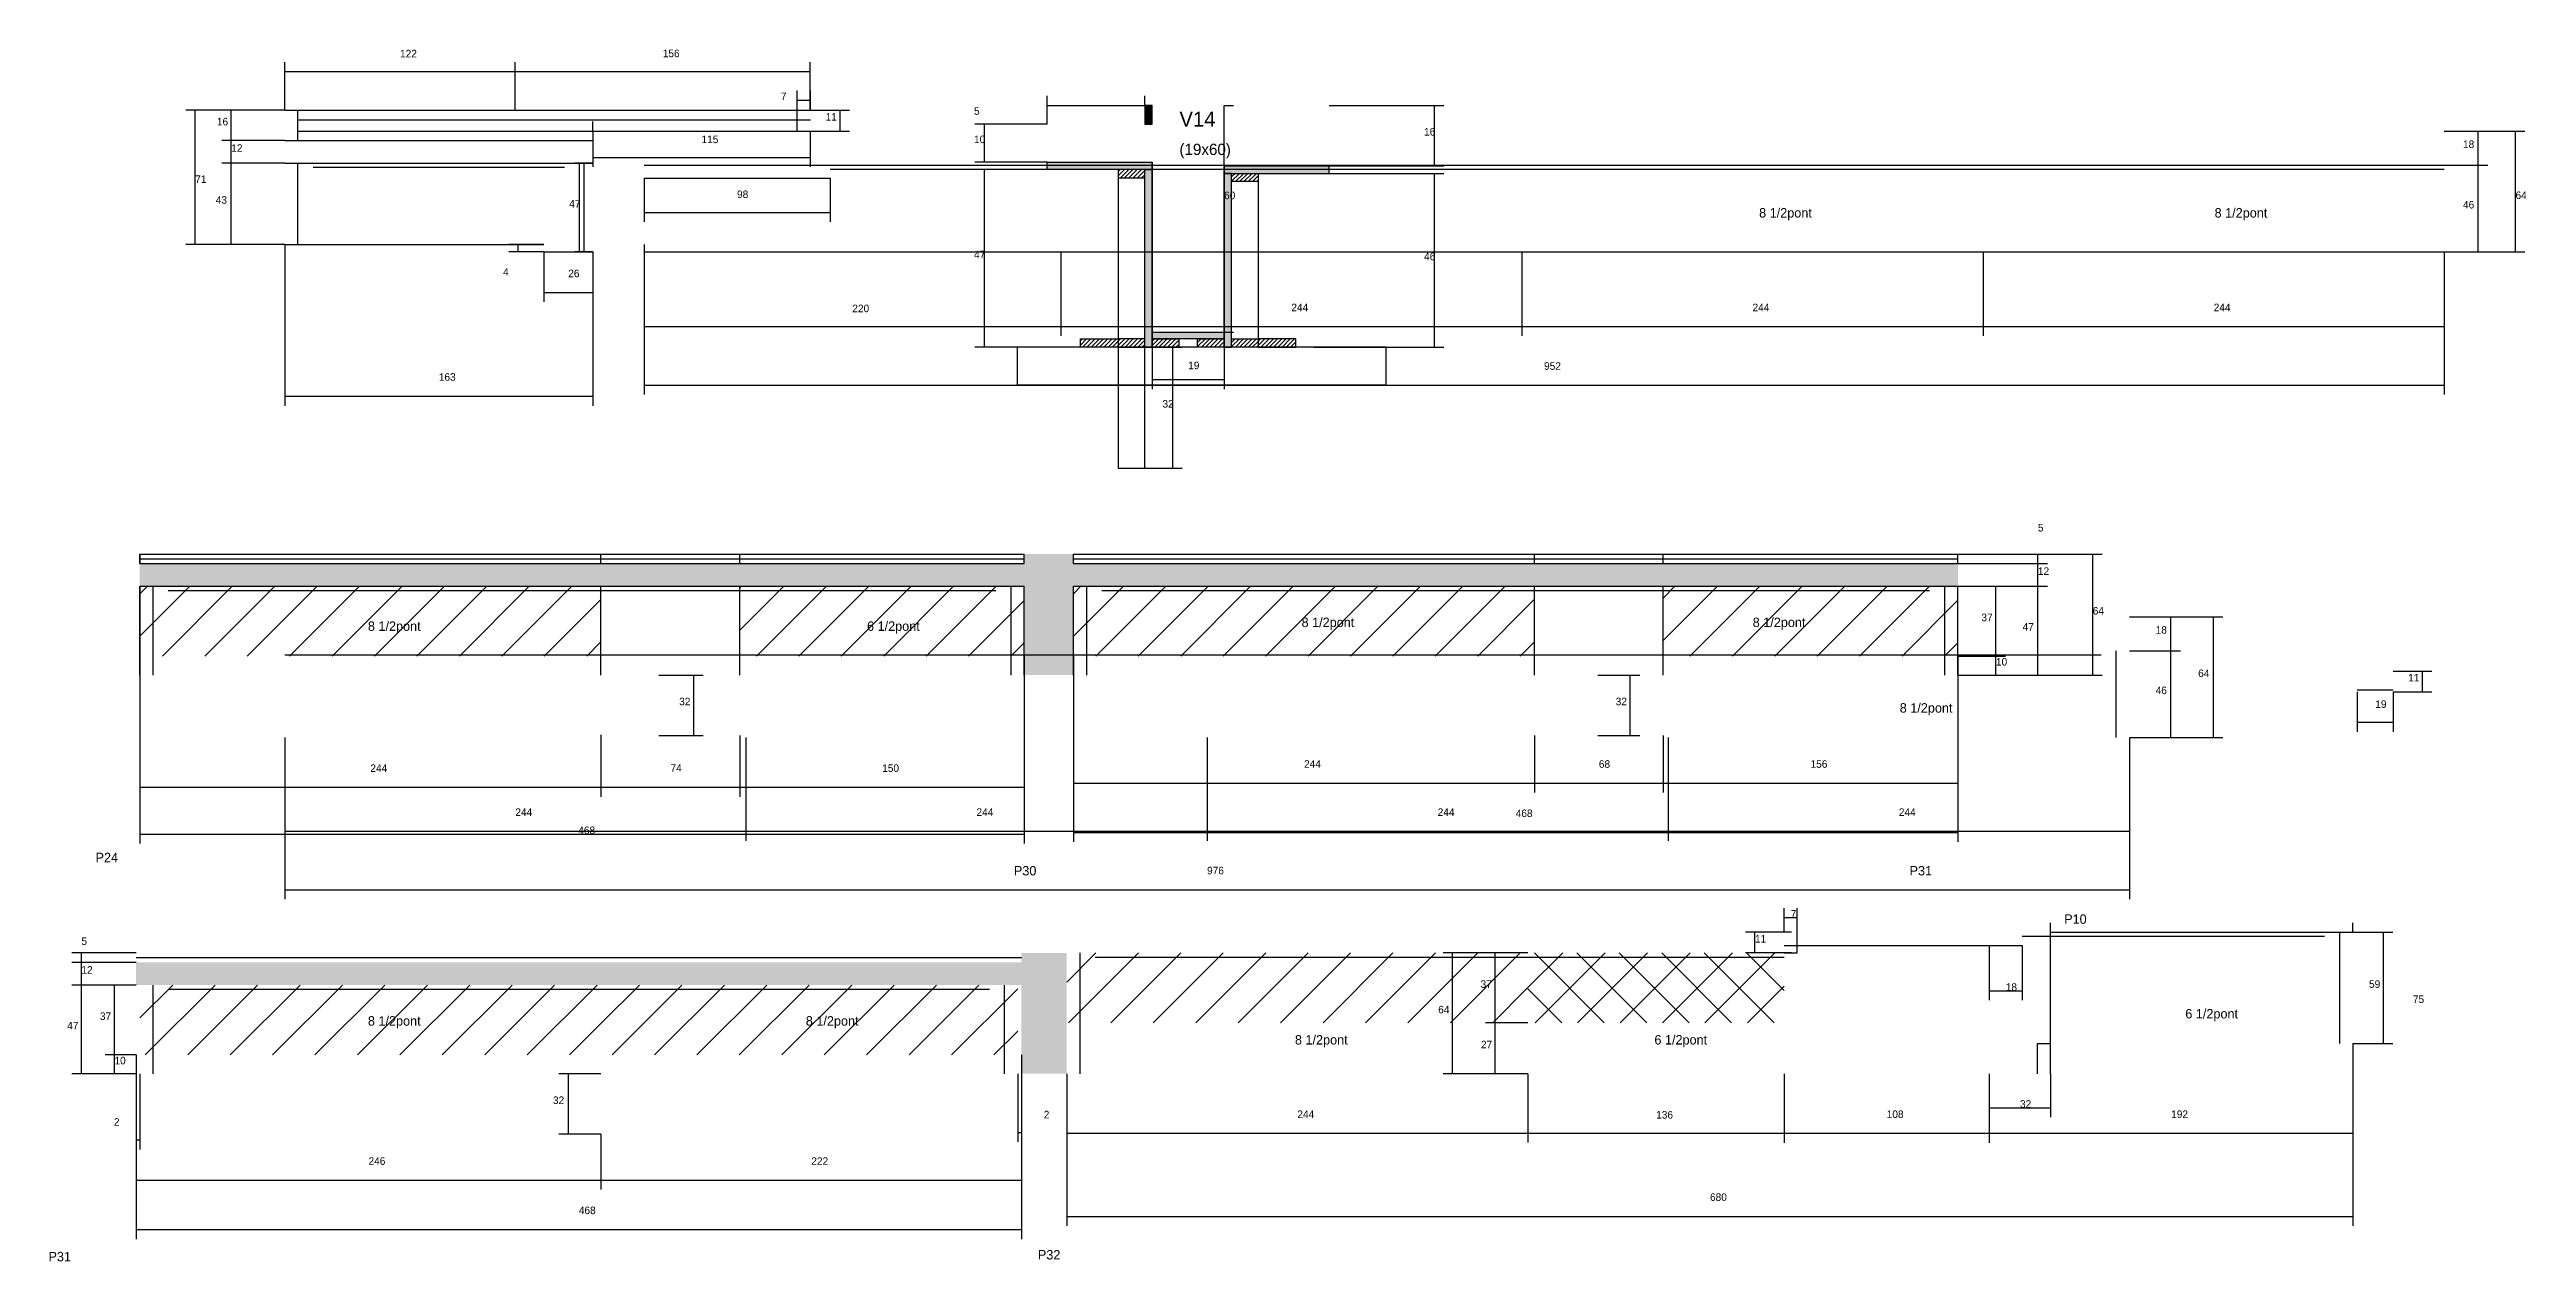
# Model space of a CAD drawing. Header units: metres. Extents: x -2848 to 21926, y -45195 to 1016.
# Drawn here: x 4202 to 5513, y -29196 to -28554 of the extents above; entities that cross this region are included whole.
import ezdxf

# ---------------------------------------------------------------- set-up
doc = ezdxf.new("R2010")
doc.units = ezdxf.units.M
for name, color, linetype in [('COTA', 4, 'Continuous'), ('Cota Seção (2x)', 4, 'Continuous'), ('Hachura', 253, 'Continuous'), ('Madeira', 126, 'Continuous'), ('NOMENCLATURA', 7, 'Continuous'), ('Painéis', 200, 'Continuous'), ('SARR_2.2x7', 40, 'Continuous'), ('SARR_EDITAR', 141, 'Continuous'), ('Texto Seção', 7, 'Continuous')]:
    doc.layers.add(name, color=color, linetype=linetype)

msp = doc.modelspace()

# ---------------------------------------------------------------- texts
at = {"layer": 'COTA'}
for s, p in [('122', (4387.6, -28558.3)), ('156', (4526.6, -28558.2)), ('7', (4589.1, -28580.9)), ('16', (4290.7, -28594.3)), ('11', (4612.8, -28591.8)), ('5', (4691.3, -28588.7)), ('16', (4929.4, -28599.7)), ('12', (4298.3, -28608.3)), ('115', (4547.1, -28603.7)), ('10', (4691.3, -28603.7)), ('18', (5479.1, -28606.3)), ('71', (4279.2, -28624.8)), ('43', (4290.1, -28635.8)), ('47', (4477.1, -28637.8)), ('98', (4565.9, -28632.8)), ('46', (5479.1, -28638.3)), ('64', (5506.9, -28633.3)), ('47', (4691.3, -28664.7)), ('4', (4442.1, -28673.9)), ('26', (4476.6, -28674.7)), ('46', (4929.4, -28665.7)), ('220', (4626.9, -28693.2)), ('244', (4859.2, -28692.7)), ('244', (5103.2, -28692.7)), ('244', (5347.2, -28692.7)), ('163', (4408.1, -28729.5)), ('19', (4804.6, -28723.4)), ('952', (4992.9, -28723.7)), ('32', (4791, -28743.7)), ('5', (5254.2, -28809.3)), ('12', (5254.2, -28832.3)), ('37', (5224.3, -28856.8)), ('47', (5246.1, -28861.8)), ('64', (5283.2, -28853.3)), ('18', (5316.5, -28863.4)), ('10', (5232, -28880.3)), ('64', (5339, -28886.4)), ('32', (4535.3, -28901.3)), ('32', (5030.8, -28901.3)), ('46', (5316.5, -28895.4)), ('11', (5450.1, -28888.7)), ('19', (5432.7, -28902.7)), ('244', (4371.9, -28936.6)), ('74', (4530.7, -28936.5)), ('150', (4642.7, -28936.6)), ('244', (4865.9, -28934.4)), ('68', (5021.9, -28934.4)), ('156', (5133.9, -28934.4)), ('244', (4448.6, -28959.9)), ('244', (4692.6, -28959.9)), ('244', (4936.6, -28959.9)), ('468', (4977.9, -28960.5)), ('244', (5180.6, -28959.9)), ('468', (4481.9, -28969.5)), ('976', (4814.6, -28990.8)), ('7', (5123.4, -29013.7)), ('5', (4219, -29028.2)), ('11', (5104.5, -29026.9)), ('12', (4219, -29043.4)), ('37', (4959.3, -29050.9)), ('18', (5237.2, -29052.5)), ('59', (5429.4, -29050.9)), ('37', (4228.8, -29067.9)), ('64', (4936.9, -29064.4)), ('75', (5452.6, -29058.9)), ('47', (4211.5, -29072.9)), ('27', (4959.5, -29082.9)), ('10', (4236.5, -29091.4)), ('2', (4236.2, -29123.9)), ('32', (4468.5, -29112.4)), ('2', (4728.2, -29120)), ('244', (4862.4, -29119.8)), ('136', (5052.2, -29120.1)), ('108', (5174.2, -29119.8)), ('32', (5244.7, -29114.4)), ('192', (5324.7, -29119.8)), ('246', (4370.9, -29144.6)), ('222', (4605.2, -29144.6)), ('468', (4482.2, -29170.7)), ('680', (5080.7, -29163.7))]:
    msp.add_text(s, height=4, dxfattribs=at).set_placement(p)
at = {"layer": 'Cota Seção (2x)'}
msp.add_text('60', height=4, dxfattribs=at).set_placement((4823.6, -28633.4))
at = {"layer": 'NOMENCLATURA'}
for s, p in [('8 1/2pont', (5106.7, -28643.1)), ('8 1/2pont', (5347.7, -28643.1)), ('8 1/2pont', (4370.6, -28861.9)), ('6 1/2pont', (4634.7, -28861.9)), ('8 1/2pont', (4864.6, -28859.9)), ('8 1/2pont', (5103.3, -28859.9)), ('8 1/2pont', (5181.1, -28905.2)), ('P24', (4226.5, -28984.4)), ('P30', (4712.4, -28991.4)), ('P31', (5186.3, -28991.4)), ('P10', (5268.1, -29017)), ('8 1/2pont', (4370.6, -29070.9)), ('8 1/2pont', (4602.3, -29070.9)), ('6 1/2pont', (5332.2, -29067.1)), ('8 1/2pont', (4861.1, -29080.9)), ('6 1/2pont', (5051.3, -29080.9)), ('P31', (4201.6, -29195.7)), ('P32', (4725.1, -29194.7))]:
    msp.add_text(s, height=5, dxfattribs=at).set_placement(p)
at = {"layer": 'Texto Seção'}
for s, height, p in [('V14', 8, (4800, -28595)), ('(19x60)', 6, (4800, -28610))]:
    msp.add_text(s, height=height, dxfattribs=at).set_placement(p)

# ---------------------------------------------------------------- hatches: boundary and pattern name
at = {"layer": 'COTA'}
h = msp.add_hatch(dxfattribs=at)
h.set_pattern_fill('AR-CONC', scale=0.03)
h.paths.add_polyline_path([(4717.9, -28885.3), (4743.9, -28885.3), (4743.9, -28838.3), (5211.9, -28838.3), (5211.9, -28826.3), (4743.9, -28826.3), (4743.9, -28821.3), (4717.9, -28821.3), (4717.9, -28826.3), (4249.9, -28826.3), (4249.9, -28838.3), (4717.9, -28838.3)])
h = msp.add_hatch(dxfattribs=at)
h.set_pattern_fill('AR-CONC', scale=0.03)
h.paths.add_polyline_path([(4716.4, -29096.4), (4740.4, -29096.4), (4740.4, -29032.4), (4716.4, -29032.4), (4716.4, -29037.4), (4247.9, -29037.4), (4247.9, -29049.4), (4716.4, -29049.4)])
at = {"layer": 'Hachura'}
h = msp.add_hatch(color=8, dxfattribs=at)
h.dxf.hatch_style = 1
h.paths.add_polyline_path([(4785.6, -28583.7), (4781.6, -28583.7), (4781.6, -28583.7), (4781.6, -28593.7), (4781.6, -28593.7), (4785.6, -28593.7), (4785.6, -28593.7), (4785.6, -28583.7)])
h = msp.add_hatch(color=8, dxfattribs=at)
h.dxf.hatch_style = 1
h.paths.add_polyline_path([(4730, -28617.7), (4730, -28613.7), (4730, -28613.7), (4785.6, -28613.7), (4785.6, -28613.7), (4785.6, -28617.7), (4785.6, -28617.7), (4730, -28617.7)])
h = msp.add_hatch(dxfattribs=at)
h.set_pattern_fill('ANSI31', scale=0.5)
h.paths.add_polyline_path([(4781.6, -28622.1), (4781.6, -28617.7), (4781.6, -28617.7), (4767.6, -28617.7), (4767.6, -28617.7), (4767.6, -28622.1), (4767.6, -28622.1), (4781.6, -28622.1)])
h = msp.add_hatch(color=8, dxfattribs=at)
h.dxf.hatch_style = 1
h.paths.add_polyline_path([(4781.6, -28617.7), (4785.6, -28617.7), (4785.6, -28617.7), (4785.6, -28711.7), (4785.6, -28711.7), (4781.6, -28711.7), (4781.6, -28711.7), (4781.6, -28617.7)])
h = msp.add_hatch(color=8, dxfattribs=at)
h.dxf.hatch_style = 1
h.paths.add_polyline_path([(4879.2, -28619.7), (4879.2, -28615.7), (4879.2, -28615.7), (4823.6, -28615.7), (4823.6, -28615.7), (4823.6, -28619.7), (4823.6, -28619.7), (4879.2, -28619.7)])
h = msp.add_hatch(color=8, dxfattribs=at)
h.dxf.hatch_style = 1
h.paths.add_polyline_path([(4827.6, -28619.7), (4823.6, -28619.7), (4823.6, -28619.7), (4823.6, -28711.7), (4823.6, -28711.7), (4827.6, -28711.7), (4827.6, -28711.7), (4827.6, -28619.7)])
h = msp.add_hatch(dxfattribs=at)
h.set_pattern_fill('ANSI31', scale=0.5)
h.paths.add_polyline_path([(4827.6, -28624.1), (4827.6, -28619.7), (4827.6, -28619.7), (4841.6, -28619.7), (4841.6, -28619.7), (4841.6, -28624.1), (4841.6, -28624.1), (4827.6, -28624.1)])
h = msp.add_hatch(dxfattribs=at)
h.set_pattern_fill('ANSI31', scale=0.5)
h.paths.add_polyline_path([(4747.6, -28711.7), (4747.6, -28707.3), (4747.6, -28707.3), (4767.6, -28707.3), (4767.6, -28707.3), (4767.6, -28711.7), (4767.6, -28711.7), (4747.6, -28711.7)])
h = msp.add_hatch(dxfattribs=at)
h.set_pattern_fill('ANSI31', scale=0.5)
h.paths.add_polyline_path([(4781.6, -28711.7), (4781.6, -28707.3), (4781.6, -28707.3), (4767.6, -28707.3), (4767.6, -28707.3), (4767.6, -28711.7), (4767.6, -28711.7), (4781.6, -28711.7)])
h = msp.add_hatch(color=8, dxfattribs=at)
h.dxf.hatch_style = 1
h.paths.add_polyline_path([(4785.6, -28707.3), (4785.6, -28703.7), (4785.6, -28703.7), (4823.6, -28703.7), (4823.6, -28703.7), (4823.6, -28707.3), (4823.6, -28707.3), (4785.6, -28707.3)])
h = msp.add_hatch(dxfattribs=at)
h.set_pattern_fill('ANSI31', scale=0.5)
h.paths.add_polyline_path([(4785.6, -28711.7), (4785.6, -28707.3), (4785.6, -28707.3), (4799.6, -28707.3), (4799.6, -28707.3), (4799.6, -28711.7), (4799.6, -28711.7), (4785.6, -28711.7)])
h = msp.add_hatch(dxfattribs=at)
h.set_pattern_fill('ANSI31', scale=0.5)
h.paths.add_polyline_path([(4809.6, -28711.7), (4809.6, -28707.3), (4809.6, -28707.3), (4823.6, -28707.3), (4823.6, -28707.3), (4823.6, -28711.7), (4823.6, -28711.7), (4809.6, -28711.7)])
h = msp.add_hatch(dxfattribs=at)
h.set_pattern_fill('ANSI31', scale=0.5)
h.paths.add_polyline_path([(4827.6, -28711.7), (4827.6, -28707.3), (4827.6, -28707.3), (4841.6, -28707.3), (4841.6, -28707.3), (4841.6, -28711.7), (4841.6, -28711.7), (4827.6, -28711.7)])
h = msp.add_hatch(dxfattribs=at)
h.set_pattern_fill('ANSI31', scale=0.5)
h.paths.add_polyline_path([(4861.6, -28711.7), (4861.6, -28707.3), (4861.6, -28707.3), (4841.6, -28707.3), (4841.6, -28707.3), (4841.6, -28711.7), (4841.6, -28711.7), (4861.6, -28711.7)])
h = msp.add_hatch(dxfattribs=at)
h.set_pattern_fill('ANSI31', scale=5)
h.paths.add_polyline_path([(4493.9, -28875.3), (4493.9, -28838.3), (4249.9, -28838.3), (4249.9, -28875.3)])
h = msp.add_hatch(dxfattribs=at)
h.set_pattern_fill('ANSI31', scale=5)
h.paths.add_polyline_path([(4717.9, -28838.3), (4567.4, -28838.3), (4567.4, -28875.3), (4717.9, -28875.3)])
h = msp.add_hatch(dxfattribs=at)
h.set_pattern_fill('ANSI31', scale=5)
h.paths.add_polyline_path([(4743.9, -28838.3), (4743.9, -28875.3), (4987.9, -28875.3), (4987.9, -28838.3)])
h = msp.add_hatch(dxfattribs=at)
h.set_pattern_fill('ANSI31', scale=5)
h.paths.add_polyline_path([(5055.9, -28838.3), (5055.9, -28875.3), (5211.9, -28875.3), (5211.9, -28838.3)])
h = msp.add_hatch(dxfattribs=at)
h.set_pattern_fill('ANSI31', scale=5)
h.paths.add_polyline_path([(4984.4, -29069.4), (4984.4, -29032.4), (4740.4, -29032.4), (4740.4, -29069.4)])
h = msp.add_hatch(dxfattribs=at)
h.set_pattern_fill('ANSI37', scale=5)
h.paths.add_polyline_path([(5119.9, -29069.4), (5119.9, -29032.4), (4984.4, -29032.4), (4984.4, -29069.4)])
h = msp.add_hatch(dxfattribs=at)
h.set_pattern_fill('ANSI31', scale=5)
h.paths.add_polyline_path([(4493.9, -29049.4), (4249.9, -29049.4), (4249.9, -29086.4), (4493.9, -29086.4)])
h = msp.add_hatch(dxfattribs=at)
h.set_pattern_fill('ANSI31', scale=5)
h.paths.add_polyline_path([(4493.9, -29049.4), (4493.9, -29086.4), (4714.4, -29086.4), (4714.4, -29049.4)])

# ---------------------------------------------------------------- linework, layer by layer
at = {"layer": 'COTA'}
for p, q in [((4326.6, -28586.3), (4326.6, -28560.8)), ((4326.6, -28565.8), (4448.6, -28565.8)), ((4448.6, -28586.3), (4448.6, -28560.8)), ((4448.6, -28586.3), (4448.6, -28560.8)), ((4448.6, -28565.8), (4604.6, -28565.8)), ((4604.6, -28586.3), (4604.6, -28560.8)), ((4597.7, -28586.3), (4597.7, -28575.9)), ((4597.7, -28580.9), (4604.7, -28580.9)), ((4604.7, -28586.3), (4604.7, -28575.9)), ((4730, -28593.7), (4730, -28578.7)), ((4781.6, -28583.7), (4781.6, -28578.7)), ((4326.6, -28586.3), (4274.2, -28586.3)), ((4279.2, -28657.3), (4279.2, -28586.3)), ((4326.6, -28586.3), (4293.3, -28586.3)), ((4298.3, -28602.3), (4298.3, -28586.3)), ((4604.6, -28586.3), (4625.4, -28586.3)), ((4620.4, -28597.3), (4620.4, -28586.3)), ((4730, -28593.7), (4691.8, -28593.7)), ((4696.8, -28613.7), (4696.8, -28593.7)), ((4730, -28583.7), (4781.6, -28583.7)), ((4879.2, -28583.7), (4939.9, -28583.7)), ((4934.9, -28615.7), (4934.9, -28583.7)), ((4326.6, -28602.3), (4293.3, -28602.3)), ((4326.6, -28602.3), (4293.3, -28602.3)), ((4298.3, -28614.3), (4298.3, -28602.3)), ((4489.6, -28597.3), (4489.6, -28616.3)), ((4604.6, -28597.3), (4625.4, -28597.3)), ((4604.6, -28597.3), (4604.6, -28616.3)), ((5469.2, -28597.3), (5492.2, -28597.3)), ((5469.2, -28597.3), (5511.9, -28597.3)), ((5487.2, -28615.3), (5487.2, -28597.3)), ((5506.9, -28661.3), (5506.9, -28597.3)), ((4326.6, -28614.3), (4293.3, -28614.3)), ((4326.6, -28614.3), (4293.3, -28614.3)), ((4298.3, -28657.3), (4298.3, -28614.3)), ((4489.6, -28614.3), (4480.1, -28614.3)), ((4485.1, -28661.3), (4485.1, -28614.3)), ((4489.6, -28611.3), (4604.6, -28611.3)), ((4730, -28613.7), (4691.8, -28613.7)), ((4730, -28617.7), (4691.8, -28617.7)), ((4696.8, -28711.7), (4696.8, -28617.7)), ((4879.2, -28615.7), (4939.9, -28615.7)), ((4879.2, -28619.7), (4939.9, -28619.7)), ((4934.9, -28711.7), (4934.9, -28619.7)), ((5469.2, -28615.3), (5492.2, -28615.3)), ((5469.2, -28615.3), (5492.2, -28615.3)), ((5487.2, -28661.3), (5487.2, -28615.3)), ((4516.7, -28622.3), (4516.7, -28645.4)), ((4615.2, -28622.3), (4615.2, -28645.4)), ((4516.7, -28640.4), (4615.2, -28640.4)), ((4326.6, -28657.3), (4274.2, -28657.3)), ((4326.6, -28657.3), (4293.3, -28657.3)), ((4326.6, -28657.3), (4326.6, -28742.7)), ((4463.6, -28657.3), (4445.1, -28657.3)), ((4463.6, -28661.3), (4445.1, -28661.3)), ((4450.1, -28661.3), (4450.1, -28657.3)), ((4463.6, -28661.3), (4463.6, -28687.8)), ((4489.6, -28661.3), (4480.1, -28661.3)), ((4489.6, -28661.3), (4489.6, -28742.7)), ((4489.6, -28661.3), (4489.6, -28687.8)), ((4516.7, -28657.3), (4516.7, -28736.8)), ((4516.7, -28657.3), (4516.7, -28705.8)), ((4737.2, -28661.3), (4737.2, -28705.8)), ((4737.2, -28661.3), (4737.2, -28705.8)), ((4981.2, -28661.3), (4981.2, -28705.8)), ((4981.2, -28661.3), (4981.2, -28705.8)), ((5225.2, -28661.3), (5225.2, -28705.8)), ((5225.2, -28661.3), (5225.2, -28705.8)), ((5469.2, -28661.3), (5492.2, -28661.3)), ((5469.2, -28661.3), (5511.9, -28661.3)), ((5469.2, -28661.3), (5469.2, -28705.8)), ((5469.2, -28661.3), (5469.2, -28736.8)), ((4463.6, -28682.8), (4489.6, -28682.8)), ((4516.7, -28700.8), (4737.2, -28700.8)), ((4737.2, -28700.8), (4981.2, -28700.8)), ((4981.2, -28700.8), (5225.2, -28700.8)), ((5225.2, -28700.8), (5469.2, -28700.8)), ((4747.6, -28711.7), (4691.8, -28711.7)), ((4781.6, -28711.7), (4801.5, -28711.7)), ((4785.6, -28711.7), (4785.6, -28733.9)), ((4796.5, -28775.7), (4796.5, -28711.7)), ((4823.6, -28711.7), (4823.6, -28733.9)), ((4871.2, -28711.7), (4939.9, -28711.7)), ((4326.6, -28737.7), (4489.6, -28737.7)), ((4516.7, -28731.8), (5469.2, -28731.8)), ((4785.6, -28728.9), (4823.6, -28728.9)), ((4781.6, -28775.7), (4801.5, -28775.7)), ((5211.9, -28821.3), (5259.2, -28821.3)), ((5211.9, -28821.3), (5288.2, -28821.3)), ((5211.9, -28826.3), (5259.2, -28826.3)), ((5211.9, -28826.3), (5259.2, -28826.3)), ((5254.2, -28826.3), (5254.2, -28821.3)), ((5254.2, -28838.3), (5254.2, -28826.3)), ((5283.2, -28885.3), (5283.2, -28821.3)), ((5211.9, -28838.3), (5259.2, -28838.3)), ((5211.9, -28838.3), (5259.2, -28838.3)), ((5211.9, -28838.3), (5237, -28838.3)), ((5232, -28875.3), (5232, -28838.3)), ((5254.2, -28885.3), (5254.2, -28838.3)), ((5302.6, -28854.4), (5329.6, -28854.4)), ((5302.6, -28854.4), (5352.1, -28854.4)), ((5324.6, -28872.4), (5324.6, -28854.4)), ((5347.1, -28918.4), (5347.1, -28854.4)), ((4249.9, -28875.3), (4249.9, -28949.7)), ((4249.9, -28875.3), (4249.9, -28974.5)), ((4717.9, -28875.3), (4717.9, -28974.5)), ((4743.9, -28875.3), (4743.9, -28973.6)), ((5211.9, -28875.3), (5211.9, -28973.6)), ((5211.9, -28875.3), (5237, -28875.3)), ((5211.9, -28875.3), (5237, -28875.3)), ((5232, -28885.3), (5232, -28875.3)), ((5302.6, -28872.4), (5329.6, -28872.4)), ((5302.6, -28872.4), (5329.6, -28872.4)), ((5324.6, -28918.4), (5324.6, -28872.4)), ((5442.2, -28883.2), (5462.6, -28883.2)), ((5457.6, -28894.2), (5457.6, -28883.2)), ((4524.5, -28885.3), (4548, -28885.3)), ((4543, -28917.3), (4543, -28885.3)), ((4717.9, -28885.3), (4717.9, -28949.7)), ((4743.9, -28885.3), (4743.9, -28947.5)), ((5021.4, -28885.3), (5043.5, -28885.3)), ((5038.5, -28917.3), (5038.5, -28885.3)), ((5211.9, -28885.3), (5211.9, -28947.5)), ((5211.9, -28885.3), (5259.2, -28885.3)), ((5211.9, -28885.3), (5288.2, -28885.3)), ((5211.9, -28885.3), (5237, -28885.3)), ((5423.2, -28894.2), (5423.2, -28915.3)), ((5442.2, -28894.2), (5442.2, -28915.3)), ((5442.2, -28894.2), (5462.6, -28894.2)), ((5423.2, -28910.3), (5442.2, -28910.3)), ((4326.6, -28918.4), (4326.6, -29004)), ((4493.9, -28916.9), (4493.9, -28949.7)), ((4493.9, -28917.3), (4493.9, -28949.7)), ((4524.5, -28917.3), (4548, -28917.3)), ((4567.4, -28917.3), (4567.4, -28949.7)), ((4567.4, -28917.3), (4567.4, -28949.7)), ((4570.6, -28918.4), (4570.6, -28973)), ((4814.6, -28918.4), (4814.6, -28973)), ((4814.6, -28918.4), (4814.6, -28973)), ((4987.9, -28917.3), (4987.9, -28947.5)), ((4987.9, -28917.3), (4987.9, -28947.5)), ((5021.4, -28917.3), (5043.5, -28917.3)), ((5055.9, -28917.3), (5055.9, -28947.5)), ((5055.9, -28917.3), (5055.9, -28947.5)), ((5058.6, -28918.4), (5058.6, -28973)), ((5058.6, -28918.4), (5058.6, -28973)), ((5302.6, -28918.4), (5329.6, -28918.4)), ((5302.6, -28918.4), (5352.1, -28918.4)), ((5302.6, -28918.4), (5302.6, -28973)), ((5302.6, -28918.4), (5302.6, -29004)), ((4249.9, -28944.7), (4493.9, -28944.7)), ((4493.9, -28944.7), (4567.4, -28944.7)), ((4567.4, -28944.7), (4717.9, -28944.7)), ((4570.6, -28940.4), (4570.6, -28973)), ((4743.9, -28942.5), (4987.9, -28942.5)), ((4987.9, -28942.5), (5055.9, -28942.5)), ((5055.9, -28942.5), (5211.9, -28942.5)), ((4326.6, -28952.6), (4326.6, -28973)), ((4249.9, -28969.5), (4717.9, -28969.5)), ((4326.6, -28968), (4570.6, -28968)), ((4570.6, -28968), (4814.6, -28968)), ((4743.9, -28968.6), (5211.9, -28968.6)), ((4814.6, -28968), (5058.6, -28968)), ((5058.6, -28968), (5302.6, -28968)), ((4326.6, -28999), (5302.6, -28999)), ((5119.9, -29021.4), (5119.9, -29008.7)), ((5119.9, -29013.7), (5126.9, -29013.7)), ((5126.9, -29021.4), (5126.9, -29008.7)), ((5123.9, -29021.4), (5099.5, -29021.4)), ((5104.5, -29032.4), (5104.5, -29021.4)), ((5228.4, -29028.4), (5228.4, -29057.5)), ((5245.9, -29028.4), (5245.9, -29057.5)), ((5260.9, -29096.4), (5260.9, -29016.4)), ((5260.9, -29021.4), (5420.9, -29021.4)), ((5420.9, -29021.4), (5420.9, -29016.4)), ((5420.9, -29021.4), (5442, -29021.4)), ((5437, -29080.4), (5437, -29021.4)), ((4247.9, -29032.4), (4214, -29032.4)), ((4247.9, -29037.4), (4214, -29037.4)), ((4247.9, -29037.4), (4214, -29037.4)), ((4219, -29037.4), (4219, -29032.4)), ((4219, -29049.4), (4219, -29037.4)), ((4984.4, -29032.4), (4939.5, -29032.4)), ((4944.5, -29096.4), (4944.5, -29032.4)), ((4984.4, -29032.4), (4962, -29032.4)), ((4967, -29069.4), (4967, -29032.4)), ((5123.9, -29032.4), (5099.5, -29032.4)), ((4247.9, -29049.4), (4214, -29049.4)), ((4247.9, -29049.4), (4214, -29049.4)), ((4219, -29096.4), (4219, -29049.4)), ((4247.9, -29049.4), (4231.5, -29049.4)), ((4236.5, -29086.4), (4236.5, -29049.4)), ((5228.4, -29052.5), (5245.9, -29052.5)), ((4984.4, -29069.4), (4962, -29069.4)), ((4984.4, -29069.4), (4962, -29069.4)), ((4967, -29096.4), (4967, -29069.4)), ((5420.9, -29080.4), (5420.9, -29132.9)), ((5420.9, -29080.4), (5420.9, -29176.9)), ((5420.9, -29080.4), (5442, -29080.4)), ((4247.9, -29086.4), (4231.5, -29086.4)), ((4247.9, -29086.4), (4231.5, -29086.4)), ((4236.5, -29096.4), (4236.5, -29086.4)), ((4247.9, -29086.4), (4247.9, -29157.7)), ((4247.9, -29086.4), (4247.9, -29183.9)), ((4716.4, -29086.4), (4716.4, -29157.7)), ((4716.4, -29086.4), (4716.4, -29183.9)), ((4247.9, -29096.4), (4214, -29096.4)), ((4247.9, -29096.4), (4231.5, -29096.4)), ((4247.9, -29096.4), (4247.9, -29136.4)), ((4249.9, -29096.4), (4249.9, -29136.4)), ((4493.9, -29096.4), (4471.7, -29096.4)), ((4476.7, -29128.4), (4476.7, -29096.4)), ((4714.4, -29096.4), (4714.4, -29132.5)), ((4716.4, -29096.4), (4716.4, -29132.5)), ((4740.4, -29096.4), (4740.4, -29176.9)), ((4984.4, -29096.4), (4939.5, -29096.4)), ((4984.4, -29096.4), (4962, -29096.4)), ((4984.4, -29096.4), (4984.4, -29132.8)), ((4984.4, -29096.4), (4984.4, -29132.8)), ((5119.9, -29096.4), (5119.9, -29132.9)), ((5119.9, -29096.4), (5119.9, -29132.8)), ((5228.4, -29096.4), (5228.4, -29132.9)), ((5228.4, -29096.4), (5228.4, -29132.9)), ((5228.4, -29096.4), (5228.4, -29119.4)), ((5260.9, -29096.4), (5260.9, -29119.4)), ((4740.4, -29111.4), (4740.4, -29132.8)), ((5228.4, -29114.4), (5260.9, -29114.4)), ((4247.9, -29131.4), (4249.9, -29131.4)), ((4493.9, -29128.4), (4471.7, -29128.4)), ((4493.9, -29128.4), (4493.9, -29157.7)), ((4493.9, -29128.4), (4493.9, -29157.7)), ((4714.4, -29127.5), (4716.4, -29127.5)), ((4740.4, -29127.8), (4984.4, -29127.8)), ((4984.4, -29127.8), (5119.9, -29127.8)), ((5119.9, -29127.9), (5228.4, -29127.9)), ((5228.4, -29127.9), (5420.9, -29127.9)), ((4247.9, -29152.7), (4493.9, -29152.7)), ((4493.9, -29152.7), (4716.4, -29152.7)), ((4740.4, -29171.9), (5420.9, -29171.9)), ((4247.9, -29178.9), (4716.4, -29178.9))]:
    msp.add_line(p, q, dxfattribs=at)
at = {"layer": 'Cota Seção (2x)'}
for p, q in [((4823.6, -28703.7), (4823.6, -28583.7)), ((4823.6, -28583.7), (4828.6, -28583.7)), ((4823.6, -28703.7), (4828.6, -28703.7))]:
    msp.add_line(p, q, dxfattribs=at)
at = {"layer": 'Madeira'}
for points in [[(4781.6, -28622.1), (4781.6, -28617.7), (4767.6, -28617.7), (4767.6, -28622.1)], [(4781.6, -28617.7), (4767.6, -28617.7), (4767.6, -28775.7), (4781.6, -28775.7)], [(4827.6, -28624.1), (4827.6, -28619.7), (4841.6, -28619.7), (4841.6, -28624.1)], [(4827.6, -28619.7), (4841.6, -28619.7), (4841.6, -28711.7), (4827.6, -28711.7)], [(4714.2, -28731.7), (4909.3, -28731.7), (4909.3, -28711.7), (4714.2, -28711.7)], [(4747.6, -28711.7), (4747.6, -28707.3), (4767.6, -28707.3), (4767.6, -28711.7)], [(4781.6, -28711.7), (4781.6, -28707.3), (4767.6, -28707.3), (4767.6, -28711.7)], [(4785.6, -28711.7), (4785.6, -28707.3), (4799.6, -28707.3), (4799.6, -28711.7)], [(4809.6, -28711.7), (4809.6, -28707.3), (4823.6, -28707.3), (4823.6, -28711.7)], [(4827.6, -28711.7), (4827.6, -28707.3), (4841.6, -28707.3), (4841.6, -28711.7)], [(4861.6, -28711.7), (4861.6, -28707.3), (4841.6, -28707.3), (4841.6, -28711.7)]]:
    msp.add_lwpolyline(points, close=True, dxfattribs=at)
at = {"layer": 'Painéis'}
for p, q in [((4326.6, -28586.3), (4604.6, -28586.3)), ((4326.6, -28602.3), (4489.6, -28602.3)), ((4489.6, -28597.3), (4604.6, -28597.3)), ((4326.6, -28614.3), (4489.6, -28614.3)), ((4516.7, -28615.3), (5469.2, -28615.3)), ((4730, -28613.7), (4785.6, -28613.7)), ((4730, -28617.7), (4730, -28613.7)), ((4785.6, -28617.7), (4785.6, -28613.7)), ((4785.6, -28711.7), (4785.6, -28617.7)), ((4823.6, -28615.7), (4879.2, -28615.7)), ((4823.6, -28619.7), (4823.6, -28615.7)), ((4823.6, -28711.7), (4823.6, -28619.7)), ((4879.2, -28619.7), (4879.2, -28615.7)), ((4326.6, -28657.3), (4463.6, -28657.3)), ((4463.6, -28661.3), (4489.6, -28661.3)), ((4516.7, -28661.3), (5469.2, -28661.3)), ((4785.6, -28703.7), (4823.6, -28703.7)), ((4785.6, -28707.3), (4785.6, -28703.7)), ((4823.6, -28707.3), (4823.6, -28703.7)), ((4249.9, -28821.3), (4717.9, -28821.3)), ((4249.9, -28826.3), (4249.9, -28821.3)), ((4249.9, -28826.3), (4717.9, -28826.3)), ((4493.9, -28826.3), (4493.9, -28821.3)), ((4567.4, -28826.3), (4567.4, -28821.3)), ((4717.9, -28826.3), (4717.9, -28821.3)), ((4743.9, -28821.3), (5211.9, -28821.3)), ((4743.9, -28826.3), (4743.9, -28821.3)), ((4743.9, -28826.3), (5211.9, -28826.3)), ((4987.9, -28826.3), (4987.9, -28821.3)), ((5055.9, -28826.3), (5055.9, -28821.3)), ((5211.9, -28826.3), (5211.9, -28821.3)), ((4249.9, -28838.3), (4717.9, -28838.3)), ((4249.9, -28885.3), (4249.9, -28838.3)), ((4249.9, -28875.3), (4249.9, -28838.3)), ((4493.9, -28885.3), (4493.9, -28838.3)), ((4567.4, -28885.3), (4567.4, -28838.3)), ((4717.9, -28885.3), (4717.9, -28838.3)), ((4743.9, -28838.3), (5211.9, -28838.3)), ((4743.9, -28885.3), (4743.9, -28838.3)), ((4987.9, -28885.3), (4987.9, -28838.3)), ((5055.9, -28885.3), (5055.9, -28838.3)), ((5211.9, -28885.3), (5211.9, -28838.3))]:
    msp.add_line(p, q, dxfattribs=at)
for points in [[(4785.6, -28583.7), (4781.6, -28583.7), (4781.6, -28593.7), (4785.6, -28593.7)], [(4730, -28617.7), (4730, -28613.7), (4785.6, -28613.7), (4785.6, -28617.7)], [(4781.6, -28617.7), (4785.6, -28617.7), (4785.6, -28711.7), (4781.6, -28711.7)], [(4879.2, -28619.7), (4879.2, -28615.7), (4823.6, -28615.7), (4823.6, -28619.7)], [(4827.6, -28619.7), (4823.6, -28619.7), (4823.6, -28711.7), (4827.6, -28711.7)], [(4785.6, -28707.3), (4785.6, -28703.7), (4823.6, -28703.7), (4823.6, -28707.3)], [(4249.9, -28826.3), (4249.9, -28826.3), (4249.9, -28821.3), (4249.9, -28821.3)], [(4249.9, -28875.3), (4249.9, -28875.3), (4249.9, -28838.3), (4249.9, -28838.3)]]:
    msp.add_lwpolyline(points, close=True, dxfattribs=at)
at = {"layer": 'SARR_2.2x7'}
for p, q in [((4333.6, -28602.3), (4333.6, -28586.3)), ((4597.7, -28597.3), (4597.7, -28586.3)), ((4333.6, -28657.3), (4333.6, -28614.3)), ((4341.6, -28616.5), (4474.6, -28616.5)), ((4482.6, -28661.3), (4482.6, -28614.3)), ((4615.2, -28617.5), (4737.2, -28617.5)), ((4737.2, -28617.5), (4981.2, -28617.5)), ((4981.2, -28617.5), (5225.2, -28617.5)), ((5225.2, -28617.5), (5469.2, -28617.5)), ((4516.7, -28622.3), (4615.2, -28622.3)), ((4256.9, -28875.3), (4256.9, -28838.3)), ((4264.9, -28840.5), (4493.9, -28840.5)), ((4493.9, -28840.5), (4567.4, -28840.5)), ((4567.4, -28840.5), (4702.9, -28840.5)), ((4710.9, -28875.3), (4710.9, -28838.3)), ((4750.9, -28875.3), (4750.9, -28838.3)), ((4758.9, -28840.5), (4987.9, -28840.5)), ((4987.9, -28840.5), (5055.9, -28840.5)), ((5055.9, -28840.5), (5196.9, -28840.5)), ((5204.9, -28875.3), (5204.9, -28838.3)), ((4256.9, -28885.3), (4256.9, -28875.3)), ((4326.6, -28874.6), (4570.6, -28874.6)), ((4570.6, -28874.6), (4814.6, -28874.6)), ((4710.9, -28885.3), (4710.9, -28875.3)), ((4750.9, -28885.3), (4750.9, -28875.3)), ((4814.6, -28874.6), (5058.6, -28874.6)), ((5058.6, -28874.6), (5287.6, -28874.6)), ((5204.9, -28885.3), (5204.9, -28875.3)), ((5295.6, -28918.4), (5295.6, -28872.4)), ((5423.2, -28893.2), (5442.2, -28893.2)), ((5119.9, -29028.4), (5228.4, -29028.4)), ((5126.9, -29032.4), (5126.9, -29021.4)), ((5228.4, -29028.4), (5245.9, -29028.4)), ((5245.9, -29023.6), (5405.9, -29023.6)), ((5413.9, -29080.4), (5413.9, -29021.4)), ((4747.4, -29069.4), (4747.4, -29032.4)), ((4755.4, -29034.6), (4984.4, -29034.6)), ((4984.4, -29034.6), (5119.9, -29034.6)), ((5112.9, -29032.4), (5112.9, -29032.4)), ((5119.9, -29032.4), (5126.9, -29032.4)), ((4256.9, -29086.4), (4256.9, -29049.4)), ((4264.9, -29051.6), (4493.9, -29051.6)), ((4493.9, -29051.6), (4699.4, -29051.6)), ((4707.4, -29086.4), (4707.4, -29049.4)), ((4747.4, -29096.4), (4747.4, -29069.4)), ((5253.9, -29096.4), (5253.9, -29080.4)), ((5253.9, -29080.4), (5260.9, -29080.4)), ((4256.9, -29096.4), (4256.9, -29086.4)), ((4707.4, -29096.4), (4707.4, -29086.4))]:
    msp.add_line(p, q, dxfattribs=at)
at = {"layer": 'SARR_EDITAR'}
for p, q in [((4333.6, -28591.3), (4604.7, -28591.3)), ((4489.6, -28597.3), (4489.6, -28592.3)), ((4333.6, -28597.3), (4489.6, -28597.3)), ((4249.9, -28823.8), (4493.9, -28823.8)), ((4493.9, -28823.8), (4567.4, -28823.8)), ((4567.4, -28823.8), (4717.9, -28823.8)), ((4743.9, -28823.8), (4987.9, -28823.8)), ((4987.9, -28823.8), (5055.9, -28823.8)), ((5055.9, -28823.8), (5211.9, -28823.8)), ((4247.9, -29034.9), (4493.9, -29034.9)), ((4493.9, -29034.9), (4716.4, -29034.9))]:
    msp.add_line(p, q, dxfattribs=at)

msp.set_redraw_order([(e.dxf.handle, doc.entitydb.next_handle()) for e in msp.query("TEXT MTEXT ATTDEF DIMENSION ARC_DIMENSION")])  # texts and dimensions are drawn at this point

doc.saveas('drawing.dxf')
